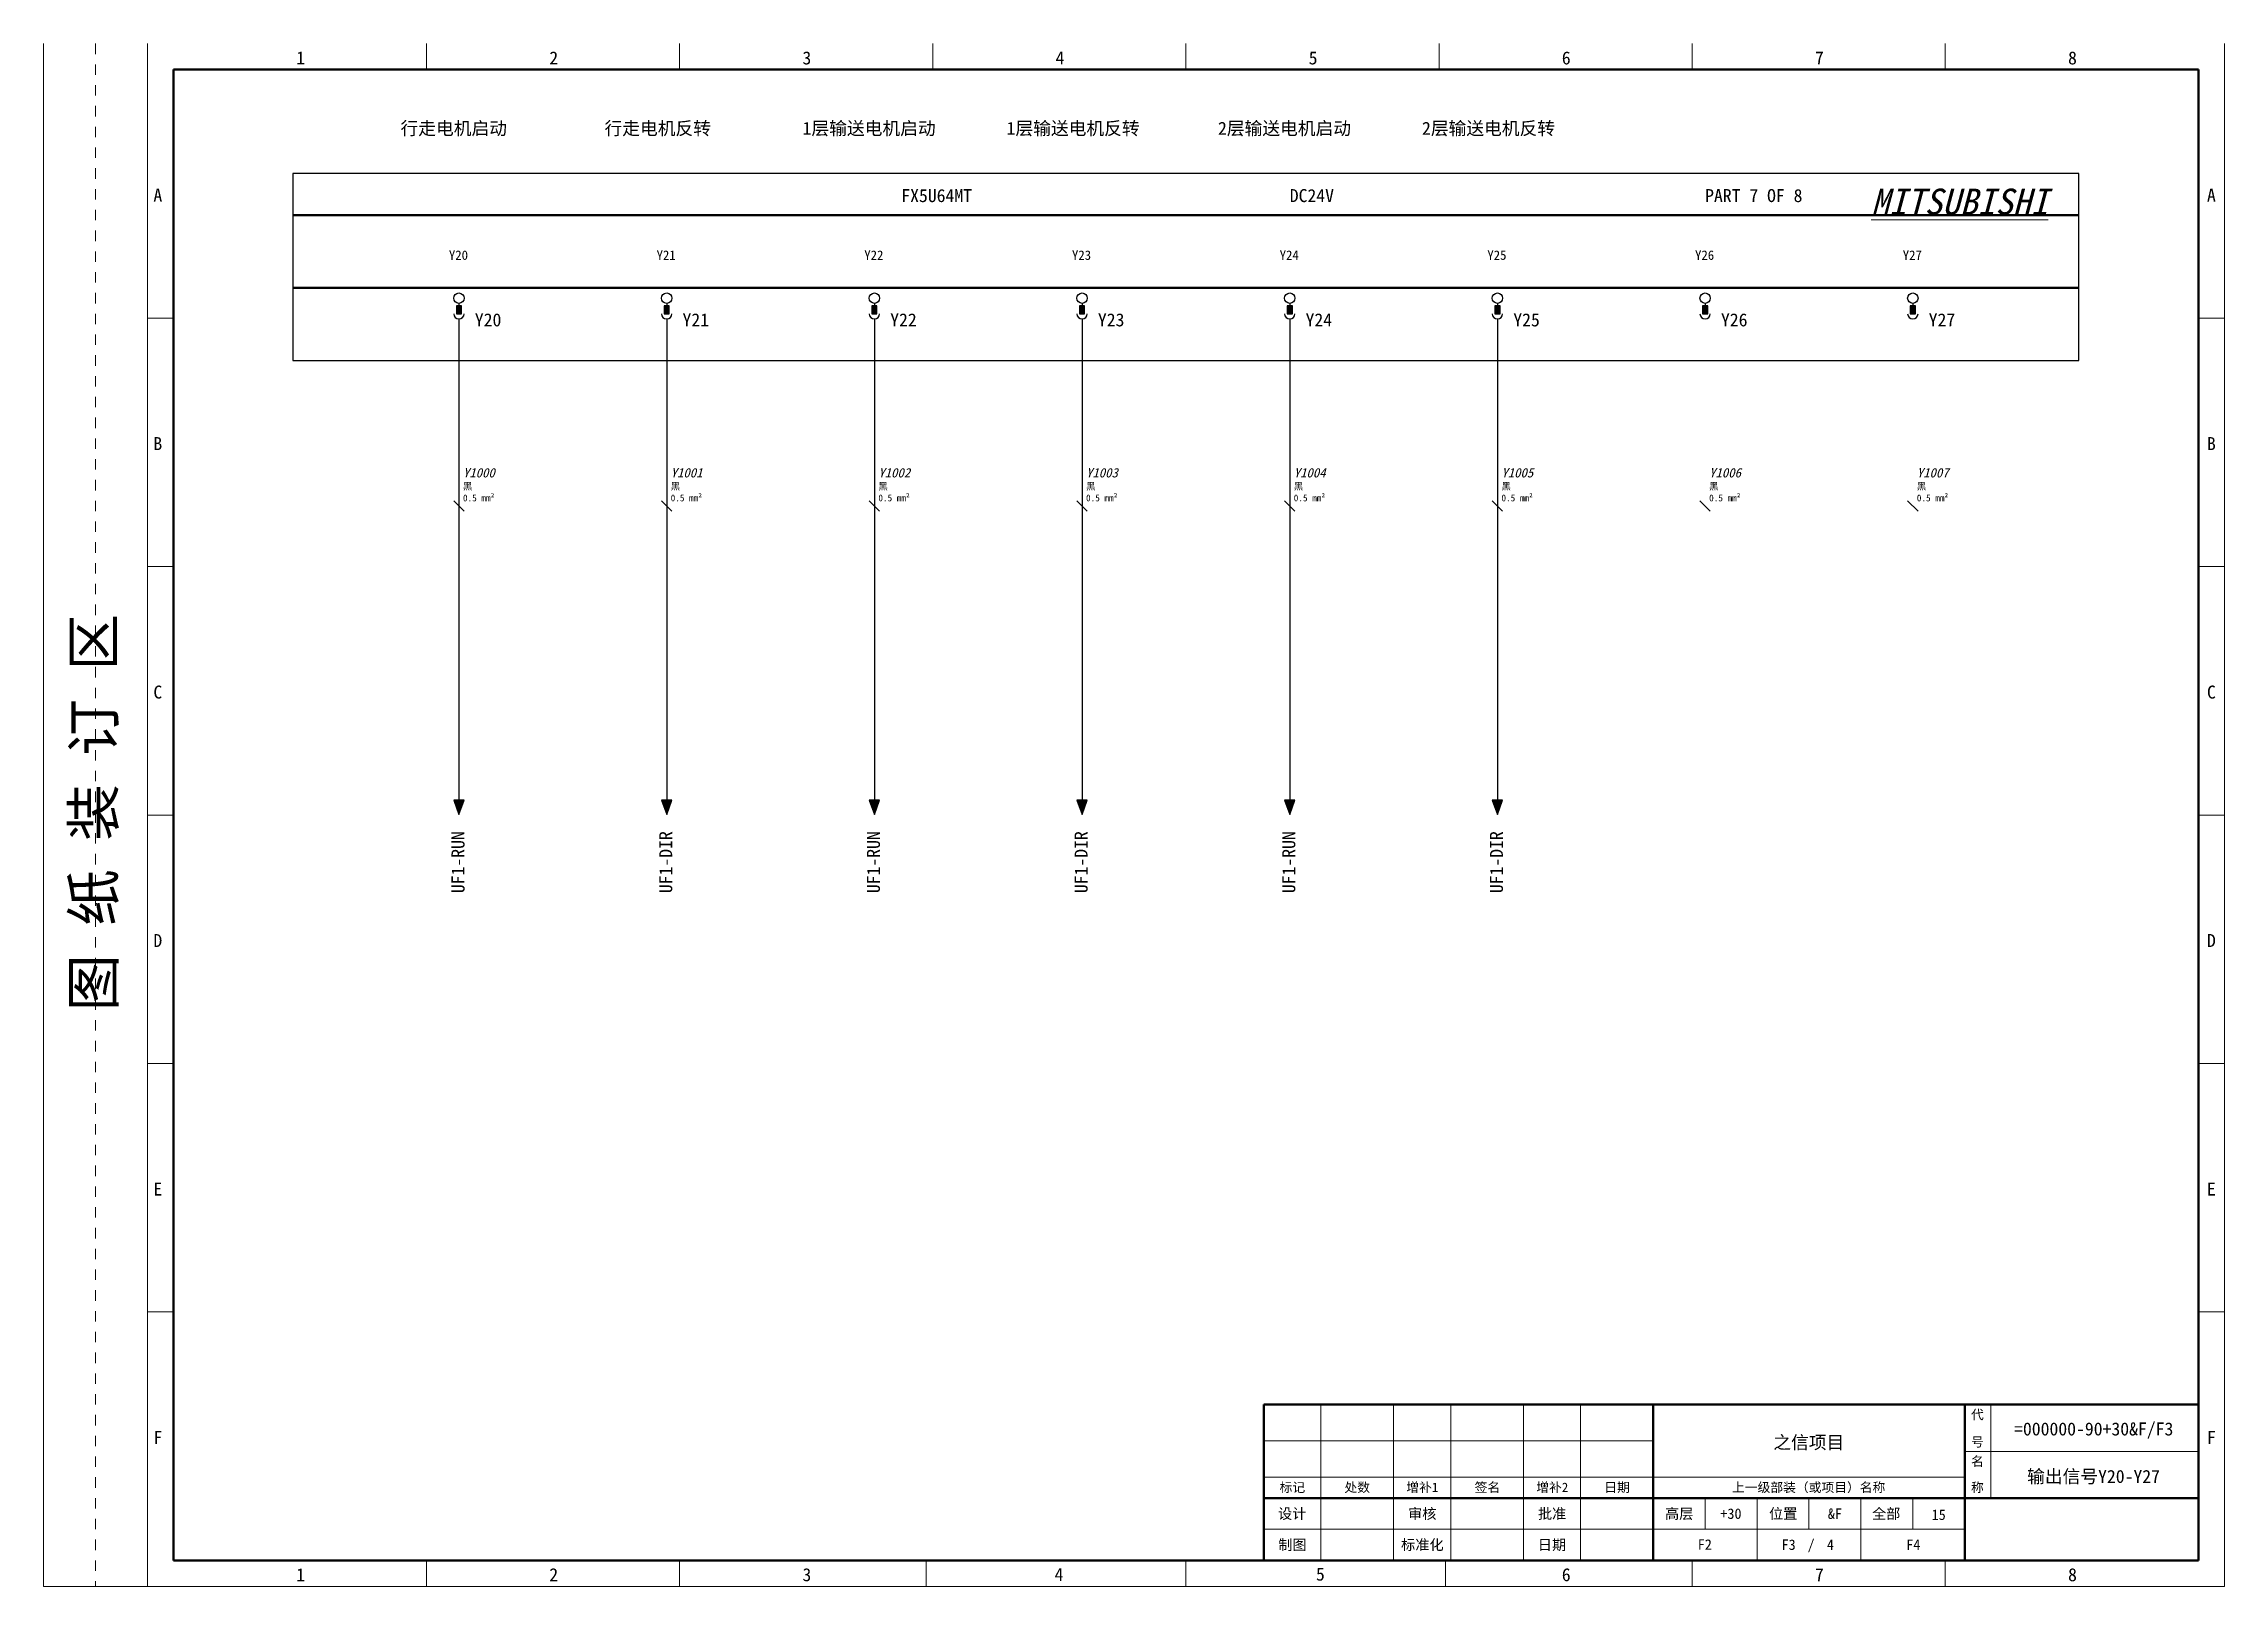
# Model space of a CAD drawing. Header units: millimetres. Extents: x -274 to 12554, y 2463 to 2760.
# Drawn here: x 5048.7 to 5468.7, y 2463.4 to 2760.4 of the extents above; entities that cross this region are included whole.
import ezdxf
from ezdxf.enums import TextEntityAlignment as Align

# ---------------------------------------------------------------- set-up
doc = ezdxf.new("R2010")
doc.units = ezdxf.units.MM
doc.linetypes.add('EPL_DASH', pattern=[1, 0.5, -0.5])
for name, color, linetype, lineweight in [('EPLAN100', 7, 'Continuous', 5), ('EPLAN108', 5, 'Continuous', 5), ('EPLAN201', 73, 'Continuous', 35), ('EPLAN303', 6, 'Continuous', 25), ('EPLAN306', 6, 'Continuous', 25), ('EPLAN311', 1, 'Continuous', 25), ('EPLAN312', 1, 'Continuous', 25), ('EPLAN403', 5, 'Continuous', 35), ('EPLAN405', 1, 'Continuous', 25), ('EPLAN421', 5, 'Continuous', 35), ('EPLAN426', 251, 'Continuous', 35), ('EPLAN429', 251, 'Continuous', 35), ('EPLAN451', 73, 'Continuous', 35), ('EPLAN452', 73, 'Continuous', 35), ('EPLAN453', 73, 'Continuous', 35)]:
    doc.layers.add(name, color=color, linetype=linetype, lineweight=lineweight)
doc.styles.add('宋体', font='')
doc.styles.add('宋体_I', font='')
doc.styles.get('宋体').set_extended_font_data('宋体')
doc.styles.get('宋体_I').set_extended_font_data('宋体', italic=True)

msp = doc.modelspace()

# ---------------------------------------------------------------- texts
at = {"layer": 'EPLAN108', "color": 5, "style": '宋体'}
msp.add_text('FX5U64MT', height=2.505, dxfattribs=at).set_placement((5220.74, 2731.13), align=Align.MIDDLE_CENTER)
for s, p in [('DC24V', (5288.74, 2731.13)), ('PART 7 OF 8', (5368.74, 2731.13))]:
    msp.add_text(s, height=2.505, dxfattribs=at).set_placement(p, align=Align.MIDDLE_LEFT)
at = {"layer": 'EPLAN108', "color": 5, "insert": (5400.74, 2727.38), "char_height": 5.01, "attachment_point": 7, "style": '宋体_I'}
msp.add_mtext('\\LMITSUBISHI\\l', dxfattribs=at)
at = {"layer": 'EPLAN201', "color": 4, "style": '宋体'}
msp.add_text('图 纸 装 订 区', height=8.016, rotation=90, dxfattribs=at).set_placement((5054.34, 2612.38), align=Align.TOP_CENTER)
for s, height, p in [('代', 1.8, (5421.18, 2496.46)), ('号', 1.8, (5421.18, 2491.2)), ('名', 1.8, (5421.18, 2487.46)), ('标记', 1.804, (5289.25, 2482.45)), ('处数', 1.804, (5301.74, 2482.45)), ('增补1', 1.804, (5314.27, 2482.45)), ('签名', 1.804, (5326.8, 2482.45)), ('增补2', 1.804, (5339.3, 2482.45)), ('日期', 1.804, (5351.77, 2482.45)), ('上一级部装（或项目）名称', 1.8036, (5388.68, 2482.45)), ('称', 1.8, (5421.18, 2482.44)), ('设计', 2.004, (5289.21, 2477.38)), ('审核', 2.004, (5314.26, 2477.38)), ('批准', 2.004, (5339.27, 2477.38)), ('高层', 2.004, (5363.75, 2477.38)), ('位置', 2.004, (5383.77, 2477.38)), ('全部', 2.004, (5403.61, 2477.38)), ('制图', 2.004, (5289.26, 2471.39)), ('标准化', 2.004, (5314.28, 2471.39)), ('日期', 2.004, (5339.25, 2471.39)), ('/', 2, (5389.15, 2471.41))]:
    msp.add_text(s, height=height, dxfattribs=at).set_placement(p, align=Align.MIDDLE_CENTER)
at = {"layer": 'EPLAN403', "color": 5, "style": '宋体'}
for s, p in [('UF1-RUN', (5128.55, 2596.83)), ('UF1-DIR', (5168.55, 2596.83)), ('UF1-RUN', (5208.55, 2596.83)), ('UF1-DIR', (5248.55, 2596.83)), ('UF1-RUN', (5288.55, 2596.83)), ('UF1-DIR', (5328.55, 2596.83))]:
    msp.add_text(s, height=2.505, rotation=90, dxfattribs=at).set_placement(p, align=Align.MIDDLE_LEFT)
at = {"layer": 'EPLAN405', "color": 1, "style": '宋体'}
for s, height, p in [('黑', 1.3, (5129.51, 2674.11)), ('黑', 1.3, (5169.51, 2674.11)), ('黑', 1.3, (5209.51, 2674.11)), ('黑', 1.3, (5249.51, 2674.11)), ('黑', 1.3, (5289.51, 2674.11)), ('黑', 1.3, (5329.51, 2674.11)), ('黑', 1.3, (5369.51, 2674.11)), ('黑', 1.3, (5409.51, 2674.11)), ('0.5 mm²', 1.303, (5129.51, 2671.88)), ('0.5 mm²', 1.303, (5169.51, 2671.88)), ('0.5 mm²', 1.303, (5209.51, 2671.88)), ('0.5 mm²', 1.303, (5249.51, 2671.88)), ('0.5 mm²', 1.303, (5289.51, 2671.88)), ('0.5 mm²', 1.303, (5329.51, 2671.88)), ('0.5 mm²', 1.303, (5369.51, 2671.88)), ('0.5 mm²', 1.303, (5409.51, 2671.88))]:
    msp.add_text(s, height=height, dxfattribs=at).set_placement(p, align=Align.BOTTOM_LEFT)
at = {"layer": 'EPLAN405', "color": 2, "style": '宋体_I'}
for s, p in [('Y1000', (5129.51, 2676.33)), ('Y1001', (5169.51, 2676.33)), ('Y1002', (5209.51, 2676.33)), ('Y1003', (5249.51, 2676.33)), ('Y1004', (5289.51, 2676.33)), ('Y1005', (5329.51, 2676.33)), ('Y1006', (5369.51, 2676.33)), ('Y1007', (5409.51, 2676.33))]:
    msp.add_text(s, height=1.804, dxfattribs=at).set_placement(p, align=Align.BOTTOM_LEFT)
at = {"layer": 'EPLAN421', "color": 5, "style": '宋体'}
for s, p in [('Y20', (5131.79, 2705.2)), ('Y21', (5171.79, 2705.2)), ('Y22', (5211.79, 2705.2)), ('Y23', (5251.79, 2705.2)), ('Y24', (5291.79, 2705.2)), ('Y25', (5331.79, 2705.2)), ('Y26', (5371.79, 2705.2)), ('Y27', (5411.79, 2705.2))]:
    msp.add_text(s, height=2.505, dxfattribs=at).set_placement(p, align=Align.BOTTOM_LEFT)
at = {"layer": 'EPLAN426', "color": 251, "style": '宋体'}
for s, p in [('Y20', (5128.64, 2718.22)), ('Y21', (5168.64, 2718.22)), ('Y22', (5208.64, 2718.22)), ('Y23', (5248.64, 2718.22)), ('Y24', (5288.64, 2718.22)), ('Y25', (5328.64, 2718.22)), ('Y26', (5368.64, 2718.22)), ('Y27', (5408.64, 2718.22))]:
    msp.add_text(s, height=1.804, dxfattribs=at).set_placement(p, align=Align.BOTTOM_CENTER)
at = {"layer": 'EPLAN429', "color": 6, "style": '宋体'}
for s, p in [('行走电机启动', (5127.73, 2744.08)), ('行走电机反转', (5167.02, 2744.08)), ('1层输送电机启动', (5207.73, 2744.08)), ('1层输送电机反转', (5247.02, 2744.08)), ('2层输送电机启动', (5287.73, 2744.08)), ('2层输送电机反转', (5327.02, 2744.08))]:
    msp.add_text(s, height=2.505, dxfattribs=at).set_placement(p, align=Align.MIDDLE_CENTER)
at = {"layer": 'EPLAN451', "color": 4, "style": '宋体'}
msp.add_text('之信项目', height=2.505, dxfattribs=at).set_placement((5388.71, 2491.1), align=Align.MIDDLE_CENTER)
at = {"layer": 'EPLAN452', "color": 4, "style": '宋体'}
for s, height, p in [('=000000-90+30&F/F3', 2.505, (5443.58, 2493.69)), ('输出信号Y20-Y27', 2.505, (5443.55, 2484.55)), ('+30', 2.004, (5373.71, 2477.38)), ('&F', 2.004, (5393.73, 2477.38)), ('15', 2.004, (5413.72, 2477.18)), ('F2', 2.004, (5368.68, 2471.44)), ('F4', 2.004, (5408.83, 2471.4))]:
    msp.add_text(s, height=height, dxfattribs=at).set_placement(p, align=Align.MIDDLE_CENTER)
msp.add_text('F3', height=2.004, dxfattribs=at).set_placement((5386.18, 2471.41), align=Align.MIDDLE_RIGHT)
msp.add_text('4', height=2, dxfattribs=at).set_placement((5392.19, 2471.41), align=Align.MIDDLE_LEFT)
at = {"layer": 'EPLAN453', "color": 4, "style": '宋体'}
for s, p in [('1', (5098.24, 2757.63)), ('2', (5146.99, 2757.63)), ('3', (5195.74, 2757.63)), ('4', (5244.49, 2757.63)), ('5', (5293.24, 2757.63)), ('6', (5341.99, 2757.63)), ('7', (5390.74, 2757.63)), ('8', (5439.49, 2757.63)), ('A', (5070.74, 2731.22)), ('A', (5466.24, 2731.22)), ('B', (5070.74, 2683.38)), ('B', (5466.24, 2683.38)), ('C', (5070.74, 2635.55)), ('C', (5466.24, 2635.55)), ('D', (5070.74, 2587.72)), ('D', (5466.24, 2587.72)), ('E', (5070.74, 2539.88)), ('E', (5466.24, 2539.88)), ('F', (5070.74, 2492.05)), ('F', (5466.24, 2492.05)), ('1', (5098.24, 2465.63)), ('2', (5146.99, 2465.63)), ('3', (5195.74, 2465.63)), ('4', (5244.3, 2465.67)), ('5', (5294.64, 2465.74)), ('6', (5341.99, 2465.63)), ('7', (5390.74, 2465.63)), ('8', (5439.49, 2465.63))]:
    msp.add_text(s, height=2.5, dxfattribs=at).set_placement(p, align=Align.MIDDLE_CENTER)

# ---------------------------------------------------------------- hatches: boundary and pattern name
at = {"layer": 'EPLAN303', "linetype": 'Continuous', "lineweight": 25, "ltscale": 4}
for points in [[(5128.24, 2708.38), (5129.24, 2708.38), (5129.24, 2709.88), (5128.24, 2709.88)], [(5168.24, 2708.38), (5169.24, 2708.38), (5169.24, 2709.88), (5168.24, 2709.88)], [(5208.24, 2708.38), (5209.24, 2708.38), (5209.24, 2709.88), (5208.24, 2709.88)], [(5248.24, 2708.38), (5249.24, 2708.38), (5249.24, 2709.88), (5248.24, 2709.88)], [(5288.24, 2708.38), (5289.24, 2708.38), (5289.24, 2709.88), (5288.24, 2709.88)], [(5328.24, 2708.38), (5329.24, 2708.38), (5329.24, 2709.88), (5328.24, 2709.88)], [(5368.24, 2708.38), (5369.24, 2708.38), (5369.24, 2709.88), (5368.24, 2709.88)], [(5408.24, 2708.38), (5409.24, 2708.38), (5409.24, 2709.88), (5408.24, 2709.88)]]:
    msp.add_hatch(color=6, dxfattribs=at).paths.add_polyline_path(points, flags=0)
at = {"layer": 'EPLAN311', "linetype": 'Continuous', "lineweight": 25, "ltscale": 4}
for points in [[(5127.74, 2614.74), (5128.74, 2611.99), (5129.74, 2614.74)], [(5167.74, 2614.74), (5168.74, 2611.99), (5169.74, 2614.74)], [(5207.74, 2614.74), (5208.74, 2611.99), (5209.74, 2614.74)], [(5247.74, 2614.74), (5248.74, 2611.99), (5249.74, 2614.74)], [(5287.74, 2614.74), (5288.74, 2611.99), (5289.74, 2614.74)], [(5327.74, 2614.74), (5328.74, 2611.99), (5329.74, 2614.74)]]:
    msp.add_hatch(color=1, dxfattribs=at).paths.add_polyline_path(points, flags=0)

# ---------------------------------------------------------------- linework, layer by layer
at = {"color": 5}
for p, q in [((5128.74, 2707.38), (5128.74, 2615.99)), ((5168.74, 2707.38), (5168.74, 2615.99)), ((5208.74, 2707.38), (5208.74, 2615.99)), ((5248.74, 2707.38), (5248.74, 2615.99)), ((5288.74, 2707.38), (5288.74, 2615.99)), ((5328.74, 2707.38), (5328.74, 2615.99))]:
    msp.add_line(p, q, dxfattribs=at)
at = {"layer": 'EPLAN100', "color": 6, "linetype": 'Continuous', "lineweight": 50, "ltscale": 4}
for p, q in [((5096.74, 2727.38), (5440.74, 2727.38)), ((5096.74, 2713.38), (5440.74, 2713.38))]:
    msp.add_line(p, q, dxfattribs=at)
at = {"layer": 'EPLAN201', "color": 4, "linetype": 'Continuous', "lineweight": 20, "ltscale": 12}
for p, q in [((5048.74, 2463.38), (5048.74, 2760.38)), ((5122.49, 2760.38), (5122.49, 2755.38)), ((5171.24, 2760.38), (5171.24, 2755.38)), ((5219.99, 2760.38), (5219.99, 2755.38)), ((5268.74, 2755.38), (5268.74, 2760.38)), ((5317.49, 2760.38), (5317.49, 2755.38)), ((5366.24, 2760.38), (5366.24, 2755.38)), ((5414.99, 2760.38), (5414.99, 2755.38)), ((5468.74, 2760.38), (5468.74, 2463.38)), ((5068.74, 2707.55), (5073.74, 2707.55)), ((5463.74, 2707.55), (5468.74, 2707.55)), ((5068.74, 2659.72), (5073.74, 2659.72)), ((5463.74, 2659.72), (5468.74, 2659.72)), ((5068.74, 2611.88), (5073.74, 2611.88)), ((5463.74, 2611.88), (5468.74, 2611.88)), ((5068.74, 2564.05), (5073.74, 2564.05)), ((5463.74, 2564.05), (5468.74, 2564.05)), ((5068.74, 2516.22), (5073.74, 2516.22)), ((5463.74, 2516.22), (5468.74, 2516.22)), ((5418.74, 2489.38), (5463.74, 2489.38)), ((5368.74, 2480.38), (5368.74, 2474.38)), ((5378.74, 2480.38), (5378.74, 2474.38)), ((5388.74, 2480.38), (5388.74, 2474.38)), ((5398.74, 2480.38), (5398.74, 2474.38)), ((5408.74, 2480.38), (5408.74, 2474.38)), ((5283.74, 2474.38), (5418.74, 2474.38)), ((5378.74, 2474.38), (5378.74, 2468.38)), ((5398.74, 2474.38), (5398.74, 2468.38)), ((5122.49, 2468.38), (5122.49, 2463.38)), ((5171.24, 2468.38), (5171.24, 2463.38)), ((5218.74, 2463.38), (5218.74, 2468.38)), ((5268.74, 2468.38), (5268.74, 2463.38)), ((5318.74, 2463.38), (5318.74, 2468.38)), ((5366.24, 2468.38), (5366.24, 2463.38)), ((5414.99, 2468.38), (5414.99, 2463.38)), ((5468.74, 2463.38), (5048.74, 2463.38))]:
    msp.add_line(p, q, dxfattribs=at)
at = {"layer": 'EPLAN201', "color": 4, "linetype": 'EPL_DASH', "lineweight": 20, "ltscale": 4}
msp.add_line((5058.74, 2760.38), (5058.74, 2463.38), dxfattribs=at)
at = {"layer": 'EPLAN201', "color": 4, "linetype": 'Continuous', "lineweight": 20, "ltscale": 4}
for p, q in [((5068.74, 2463.38), (5068.74, 2760.38)), ((5294.74, 2468.38), (5294.74, 2498.38)), ((5308.74, 2468.38), (5308.74, 2498.38)), ((5319.74, 2468.38), (5319.74, 2498.38)), ((5333.74, 2468.38), (5333.74, 2498.38)), ((5344.71, 2468.45), (5344.71, 2498.45)), ((5423.74, 2480.38), (5423.74, 2498.38)), ((5283.74, 2491.38), (5358.74, 2491.38)), ((5283.74, 2484.38), (5418.74, 2484.38))]:
    msp.add_line(p, q, dxfattribs=at)
at = {"layer": 'EPLAN201', "color": 4, "linetype": 'Continuous', "lineweight": 50, "ltscale": 12}
for p, q in [((5463.74, 2755.38), (5073.74, 2755.38)), ((5283.74, 2468.38), (5283.74, 2498.38)), ((5358.74, 2468.38), (5358.74, 2498.38)), ((5418.74, 2468.38), (5418.74, 2498.38)), ((5283.74, 2480.38), (5463.74, 2480.38)), ((5073.74, 2468.38), (5463.74, 2468.38))]:
    msp.add_line(p, q, dxfattribs=at)
at = {"layer": 'EPLAN201', "color": 4, "linetype": 'Continuous', "lineweight": 50, "ltscale": 4}
for p, q in [((5073.74, 2755.38), (5073.74, 2468.38)), ((5463.74, 2755.38), (5463.74, 2468.38)), ((5283.74, 2498.38), (5463.74, 2498.38))]:
    msp.add_line(p, q, dxfattribs=at)
at = {"layer": 'EPLAN201', "color": 4, "linetype": 'Continuous', "lineweight": 15, "ltscale": 12}
for p, q in [((5268.74, 2468.38), (5268.74, 2463.38)), ((5218.74, 2463.38), (5318.74, 2463.38))]:
    msp.add_line(p, q, dxfattribs=at)
at = {"layer": 'EPLAN201', "color": 4, "linetype": 'Continuous', "lineweight": 35, "ltscale": 12}
msp.add_line((5283.74, 2468.38), (5463.74, 2468.38), dxfattribs=at)
at = {"layer": 'EPLAN303', "color": 6, "linetype": 'Continuous', "lineweight": 25, "ltscale": 4}
for p, q in [((5128.74, 2710.38), (5128.74, 2709.88)), ((5168.74, 2710.38), (5168.74, 2709.88)), ((5208.74, 2710.38), (5208.74, 2709.88)), ((5248.74, 2710.38), (5248.74, 2709.88)), ((5288.74, 2710.38), (5288.74, 2709.88)), ((5328.74, 2710.38), (5328.74, 2709.88)), ((5368.74, 2710.38), (5368.74, 2709.88)), ((5408.74, 2710.38), (5408.74, 2709.88))]:
    msp.add_line(p, q, dxfattribs=at)
for points in [[(5128.24, 2708.38), (5129.24, 2708.38), (5129.24, 2709.88), (5128.24, 2709.88)], [(5168.24, 2708.38), (5169.24, 2708.38), (5169.24, 2709.88), (5168.24, 2709.88)], [(5208.24, 2708.38), (5209.24, 2708.38), (5209.24, 2709.88), (5208.24, 2709.88)], [(5248.24, 2708.38), (5249.24, 2708.38), (5249.24, 2709.88), (5248.24, 2709.88)], [(5288.24, 2708.38), (5289.24, 2708.38), (5289.24, 2709.88), (5288.24, 2709.88)], [(5328.24, 2708.38), (5329.24, 2708.38), (5329.24, 2709.88), (5328.24, 2709.88)], [(5368.24, 2708.38), (5369.24, 2708.38), (5369.24, 2709.88), (5368.24, 2709.88)], [(5408.24, 2708.38), (5409.24, 2708.38), (5409.24, 2709.88), (5408.24, 2709.88)]]:
    msp.add_lwpolyline(points, close=True, dxfattribs=at)
for centre in [(5128.74, 2711.38), (5168.74, 2711.38), (5208.74, 2711.38), (5248.74, 2711.38), (5288.74, 2711.38), (5328.74, 2711.38), (5368.74, 2711.38), (5408.74, 2711.38)]:
    msp.add_circle(centre, 1, dxfattribs=at)
for centre in [(5128.74, 2708.38), (5168.74, 2708.38), (5208.74, 2708.38), (5248.74, 2708.38), (5288.74, 2708.38), (5328.74, 2708.38), (5368.74, 2708.38), (5408.74, 2708.38)]:
    msp.add_arc(centre, 1, 180, 0, dxfattribs=at)
at = {"layer": 'EPLAN306', "color": 6, "linetype": 'Continuous', "lineweight": 25, "ltscale": 4}
msp.add_lwpolyline([(5096.74, 2699.38), (5440.74, 2699.38), (5440.74, 2735.38), (5096.74, 2735.38)], close=True, dxfattribs=at)
at = {"layer": 'EPLAN311', "color": 1, "linetype": 'Continuous', "lineweight": 25, "ltscale": 4}
for p, q in [((5128.74, 2615.99), (5128.74, 2614.74)), ((5168.74, 2615.99), (5168.74, 2614.74)), ((5208.74, 2615.99), (5208.74, 2614.74)), ((5248.74, 2615.99), (5248.74, 2614.74)), ((5288.74, 2615.99), (5288.74, 2614.74)), ((5328.74, 2615.99), (5328.74, 2614.74))]:
    msp.add_line(p, q, dxfattribs=at)
for points in [[(5127.74, 2614.74), (5128.74, 2611.99), (5129.74, 2614.74)], [(5167.74, 2614.74), (5168.74, 2611.99), (5169.74, 2614.74)], [(5207.74, 2614.74), (5208.74, 2611.99), (5209.74, 2614.74)], [(5247.74, 2614.74), (5248.74, 2611.99), (5249.74, 2614.74)], [(5287.74, 2614.74), (5288.74, 2611.99), (5289.74, 2614.74)], [(5327.74, 2614.74), (5328.74, 2611.99), (5329.74, 2614.74)]]:
    msp.add_lwpolyline(points, close=True, dxfattribs=at)
at = {"layer": 'EPLAN312', "color": 1, "linetype": 'Continuous', "lineweight": 25, "ltscale": 4}
for p, q in [((5127.74, 2672.38), (5129.74, 2670.38)), ((5167.74, 2672.38), (5169.74, 2670.38)), ((5207.74, 2672.38), (5209.74, 2670.38)), ((5247.74, 2672.38), (5249.74, 2670.38)), ((5287.74, 2672.38), (5289.74, 2670.38)), ((5327.74, 2672.38), (5329.74, 2670.38)), ((5367.74, 2672.38), (5369.74, 2670.38)), ((5407.74, 2672.38), (5409.74, 2670.38))]:
    msp.add_line(p, q, dxfattribs=at)

msp.set_redraw_order([(e.dxf.handle, doc.entitydb.next_handle()) for e in msp.query("TEXT MTEXT ATTDEF DIMENSION ARC_DIMENSION")])  # texts and dimensions are drawn at this point

doc.saveas('drawing.dxf')
